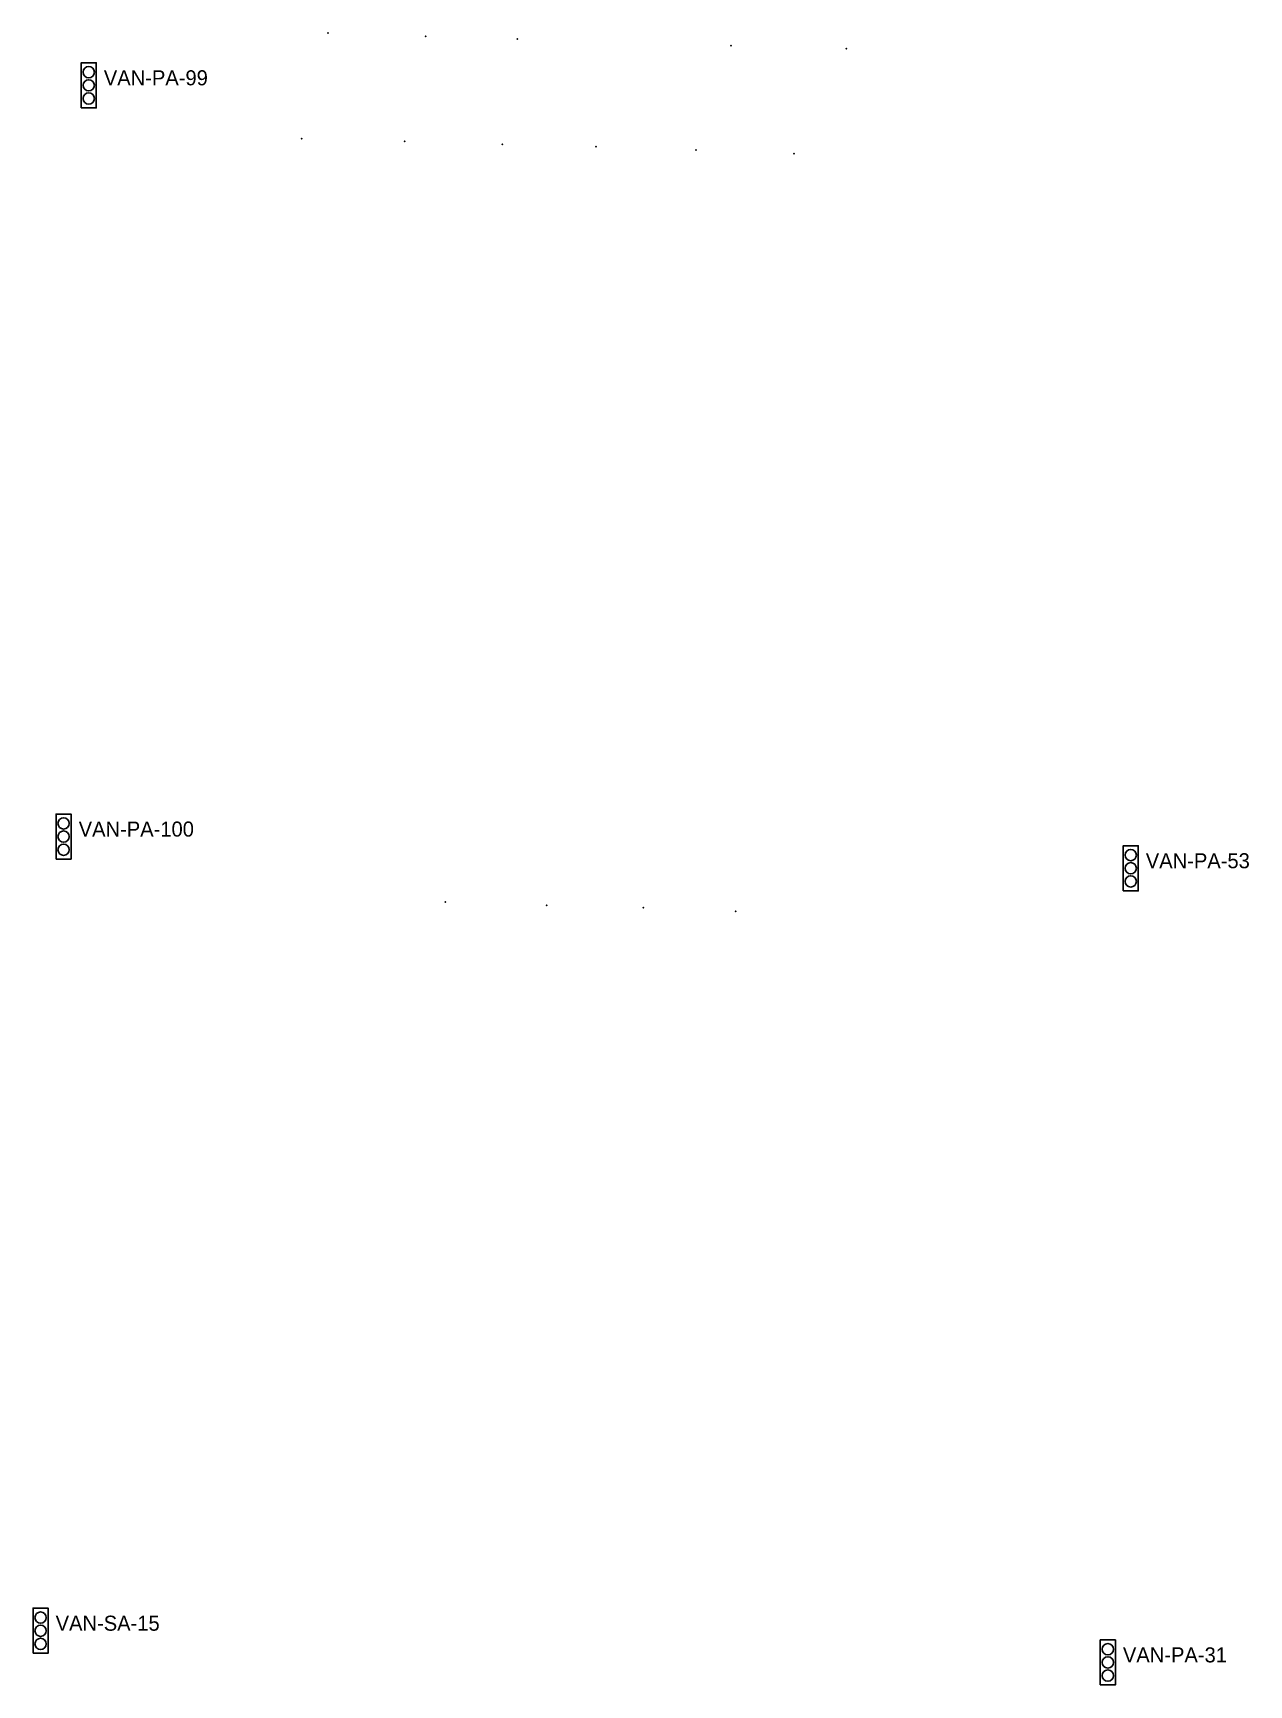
# Model space of a CAD drawing. Header units: inches. Extents: x 486474 to 494239, y 5455982 to 5460069.
# Drawn here: x 493061.9 to 493223.5, y 5458719.7 to 5458939.2 of the extents above; entities that cross this region are included whole.
import ezdxf

# ---------------------------------------------------------------- set-up
doc = ezdxf.new("R2010")
doc.units = ezdxf.units.IN
doc.header["$MEASUREMENT"] = 0
doc.layers.add('Parking Meters', color=10, linetype='Continuous')
doc.layers.add('Traffic Signals', color=10, linetype='Continuous')

msp = doc.modelspace()

# ---------------------------------------------------------------- texts
at = {"layer": 'Traffic Signals', "color": 1}
for s, p in [('VAN-PA-99', (493071.32, 5458932.3)), ('VAN-PA-100', (493067.98, 5458832.47)), ('VAN-PA-53', (493209.76, 5458828.26)), ('VAN-SA-15', (493064.92, 5458726.94)), ('VAN-PA-31', (493206.72, 5458722.73))]:
    msp.add_text(s, height=2, dxfattribs=at).set_placement(p)

# ---------------------------------------------------------------- linework, layer by layer
at = {"layer": 'Parking Meters', "color": 7}
for p in [(493101.12, 5458939.25), (493101.12, 5458939.25), (493114.09, 5458938.83), (493114.09, 5458938.83), (493126.26, 5458938.44), (493126.26, 5458938.44), (493154.66, 5458937.58), (493154.66, 5458937.58), (493169.97, 5458937.19), (493169.97, 5458937.19), (493097.62, 5458925.21), (493097.62, 5458925.21), (493111.31, 5458924.85), (493111.31, 5458924.85), (493124.29, 5458924.44), (493124.29, 5458924.44), (493136.7, 5458924.16), (493136.7, 5458924.16), (493149.99, 5458923.69), (493149.99, 5458923.69), (493163.04, 5458923.22), (493163.04, 5458923.22), (493116.69, 5458823.77), (493116.69, 5458823.77), (493130.17, 5458823.35), (493130.17, 5458823.35), (493143, 5458823.02), (493143, 5458823.02), (493155.27, 5458822.55), (493155.27, 5458822.55)]:
    msp.add_point(p, dxfattribs=at)
at = {"layer": 'Traffic Signals', "color": 1}
for points in [[(493068.32, 5458929.3), (493070.32, 5458929.3), (493070.32, 5458935.3), (493068.32, 5458935.3)], [(493064.98, 5458829.47), (493066.98, 5458829.47), (493066.98, 5458835.47), (493064.98, 5458835.47)], [(493206.76, 5458825.26), (493208.76, 5458825.26), (493208.76, 5458831.26), (493206.76, 5458831.26)], [(493061.92, 5458723.94), (493063.92, 5458723.94), (493063.92, 5458729.94), (493061.92, 5458729.94)], [(493203.72, 5458719.73), (493205.72, 5458719.73), (493205.72, 5458725.73), (493203.72, 5458725.73)]]:
    msp.add_lwpolyline(points, close=True, dxfattribs=at)
for centre in [(493069.32, 5458934.05), (493069.32, 5458932.3), (493069.32, 5458930.55), (493065.98, 5458834.22), (493065.98, 5458832.47), (493065.98, 5458830.72), (493207.76, 5458830.01), (493207.76, 5458828.26), (493207.76, 5458826.51), (493062.92, 5458728.69), (493062.92, 5458726.94), (493062.92, 5458725.19), (493204.72, 5458724.48), (493204.72, 5458722.73), (493204.72, 5458720.98)]:
    msp.add_circle(centre, 0.75, dxfattribs=at)

msp.set_redraw_order([(e.dxf.handle, doc.entitydb.next_handle()) for e in msp.query("TEXT MTEXT ATTDEF DIMENSION ARC_DIMENSION")])  # texts and dimensions are drawn at this point

doc.saveas('drawing.dxf')
